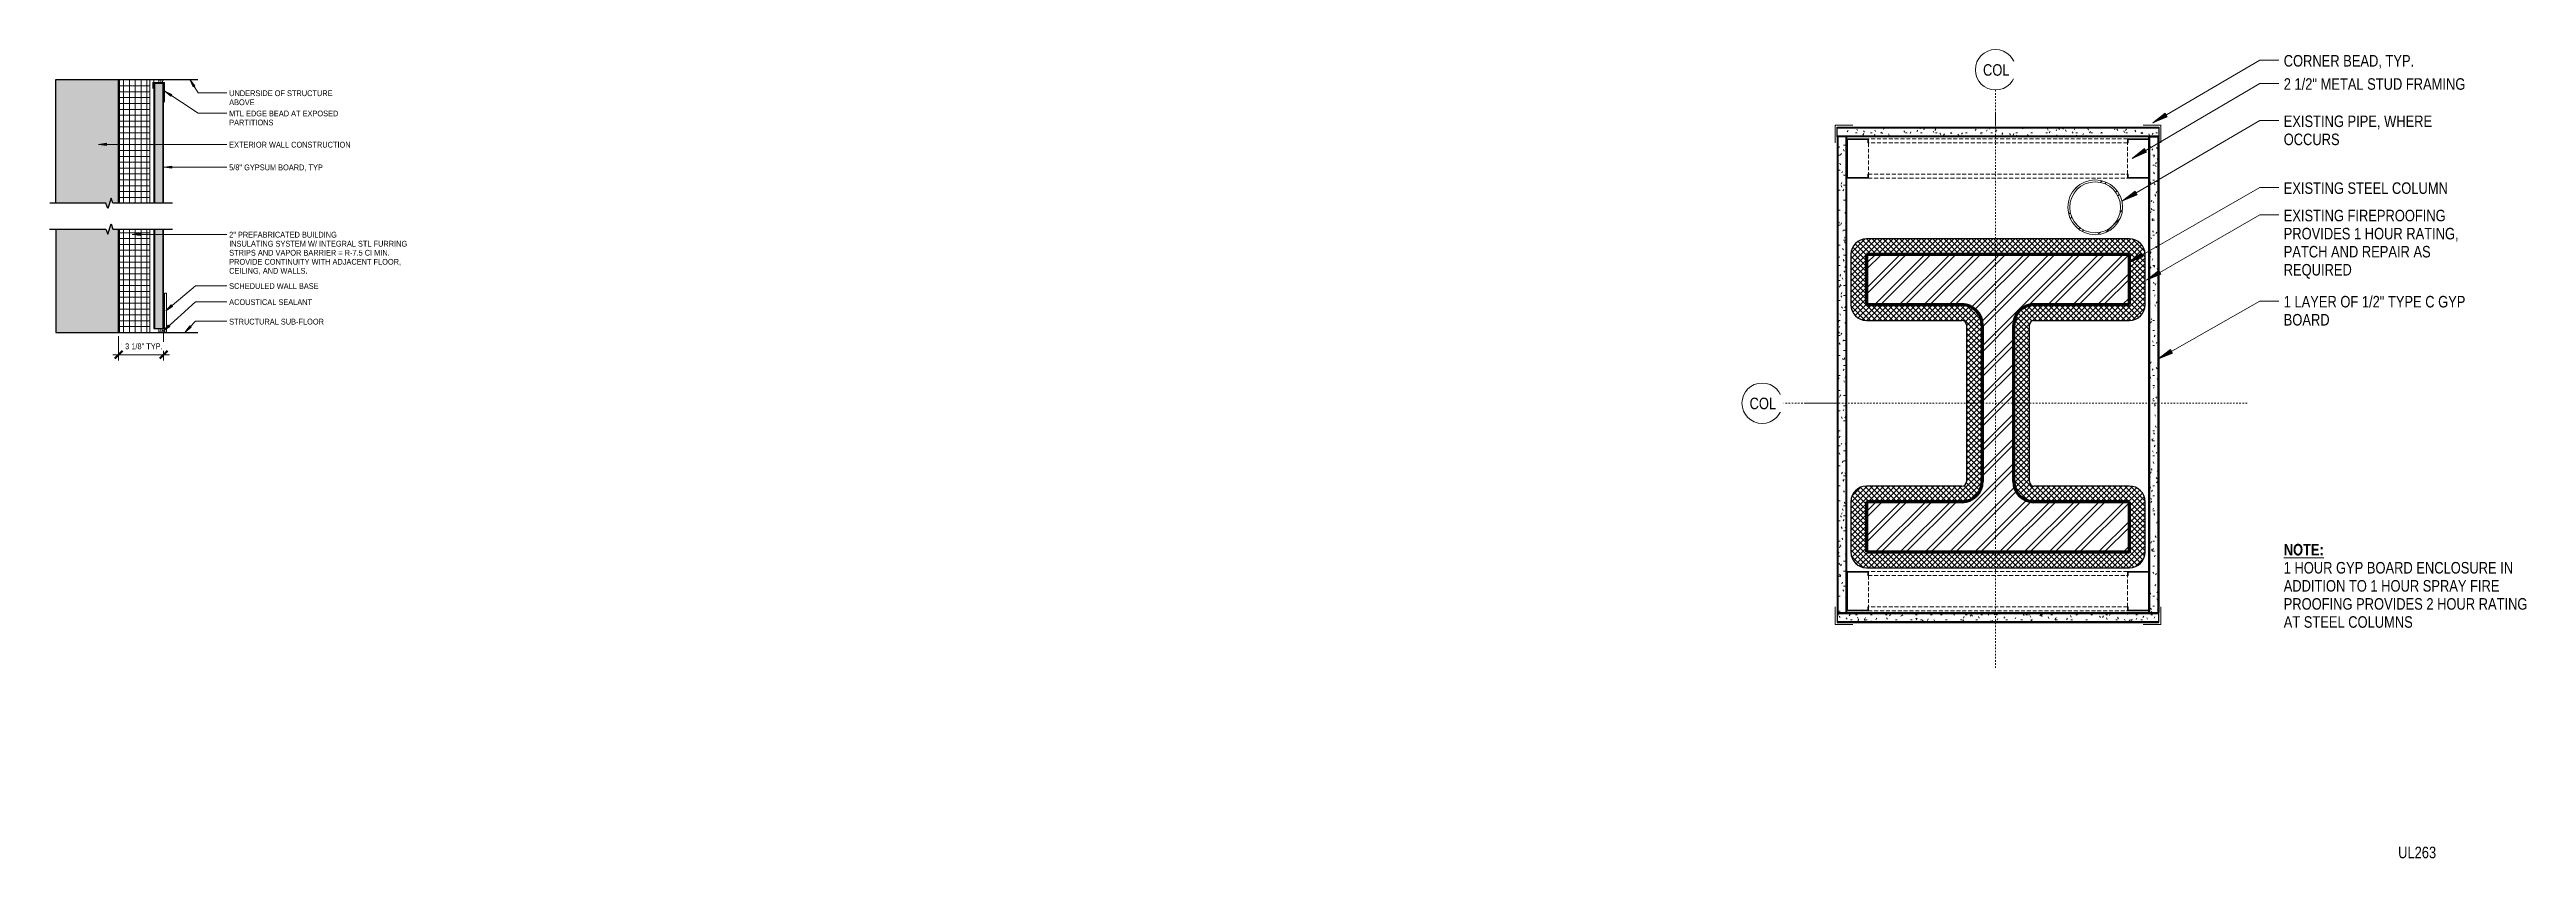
# Model space of a CAD drawing. Header units: inches. Extents: x 28 to 702, y -40 to 115.
# Drawn here: x 487.2 to 645.5, y -40 to 11.7 of the extents above; entities that cross this region are included whole.
import ezdxf

# ---------------------------------------------------------------- set-up
doc = ezdxf.new("R2010")
doc.units = ezdxf.units.IN
doc.header["$MEASUREMENT"] = 0
doc.linetypes.add('Dash Dot 3_32_', pattern=[0.15625, 0.09375, -0.03125, 0, -0.03125])
doc.linetypes.add('HIDDEN_2_', pattern=[0.375, 0.25, -0.125])
for name, color, linetype, lineweight in [('A-ANNO-DIMS', 211, 'Continuous', 9), ('A-ANNO-DIMS-4', 211, 'Continuous', 9), ('A-DETL', 90, 'Continuous', 9), ('A-DETL-GENF', 92, 'Continuous', 9), ('A-DETL-MEDM', 33, 'Continuous', 30), ('G-ANNO-TEXT', 231, 'Continuous', 9)]:
    doc.layers.add(name, color=color, linetype=linetype, lineweight=lineweight)
doc.styles.add('Arial', font='arial.ttf', dxfattribs={"width": 0.8, "height": 0.368825})
doc.styles.add('Arial_4', font='arial.ttf', dxfattribs={"width": 0.8, "height": 0.73765})
doc.dimstyles.new('SPARCH_-_3_32__1_8__TOL_', dxfattribs={"dimscale": 12, "dimtxt": 0.375, "dimasz": 0.041667, "dimexe": 0.03125, "dimexo": 0.020833, "dimgap": 0.020833, "dimtad": 1, "dimdec": 3, "dimrnd": 0.125, "dimzin": 3, "dimdsep": 46, "dimlunit": 4, "dimtxsty": 'Arial', "dimblk1": 'OBLIQUE', "dimblk2": 'OBLIQUE', "dimsah": 1, "dimcen": 0.09, "dimdle": 0.03125, "dimazin": 0, "dimtfac": 1, "dimtdec": 4, "dimtix": 1, "dimtmove": 0, "dimatfit": 3, "dimfxl": 1, "dimtvp": 1, "dimtfill": 1, "dimfrac": 2, "dimtolj": 1, "dimtzin": 0, "dimarcsym": 2})
pattern_1 = [(0, (489.722, 0), (0, 0.375), []), (90, (489.722, 0), (-0.375, 2e-17), [])]

msp = doc.modelspace()

# ---------------------------------------------------------------- texts
at = {"layer": 'G-ANNO-TEXT', "color": 7, "char_height": 0.7376497, "attachment_point": 1, "line_spacing_factor": 0.938532, "style": 'Arial_4'}
for s, insert, width in [('\\fArial|b1|i0|c0|p34|;\\W.8;\\LNOTE:\\fArial|b0|i0|c0|p34|;\\W.8;\\l\\P1 HOUR GYP BOARD ENCLOSURE IN\\PADDITION TO 1 HOUR SPRAY FIRE\\PPROOFING PROVIDES 2 HOUR RATING\\PAT STEEL COLUMNS', (630.004981, -19.870615), 18.36), ('UL263', (637.315658, -39.20312), 2.862)]:
    msp.add_mtext(s, dxfattribs=dict(at, insert=insert, width=width))

# ---------------------------------------------------------------- blocks, each defined once
blk = doc.blocks.new('Gypsum Wallboard-Section2 - 5_8_ 2-10842-TYPE D1-INTERIOR FURRED PTN_ W_ INTEGRAL VB')
at = {"layer": 'A-DETL-GENF'}
h = blk.add_hatch(dxfattribs=at)
h.set_pattern_fill('FP_14', color=256, style=0, pattern_type=2)
h.set_pattern_definition([(270, (495.835, 4.816), (0.16, -0.64), [0.053, -0.427, 0.053, -0.427, -2.56]), (270, (495.835, 4.816), (0.16, -0.64), [-0.96, 0.053, -0.907, 0.053, -0.427, -1.12]), (270, (495.835, 4.816), (0.16, -0.64), [-2.4, 0.053, -0.267, 0.053, -0.747]), (30, (495.915, 4.576), (0.47425626, 0.458564065), [0.053, -0.427, 0.053, -0.427, -2.56]), (30, (495.915, 4.576), (0.47425626, 0.458564065), [-0.96, 0.053, -0.907, 0.053, -0.427, -1.12]), (30, (495.915, 4.576), (0.47425626, 0.458564065), [-2.4, 0.053, -0.267, 0.053, -0.747]), (150, (496.235, 4.496), (-0.63425626, 0.181435935), [0.053, -0.427, 0.053, -0.427, -2.56]), (150, (496.235, 4.496), (-0.63425626, 0.181435935), [-0.96, 0.053, -0.907, 0.053, -0.427, -1.12]), (150, (496.235, 4.496), (-0.63425626, 0.181435935), [-2.4, 0.053, -0.267, 0.053, -0.747])])
h.paths.add_polyline_path([(0, 0.62), (0, 0), (6.34, 0), (6.34, 0.62)], flags=0)
h.paths.add_polyline_path([(8, 0), (15.64, 0), (15.64, 0.62), (8, 0.62)], flags=0)
for p, q in [((0, 0.56), (6.34, 0.56)), ((0, 0.06), (6.34, 0.06)), ((8, 0.56), (15.64, 0.56)), ((8, 0.06), (15.64, 0.06))]:
    blk.add_line(p, q, dxfattribs=at)
at = {"layer": 'A-DETL-MEDM'}
for p, q in [((6.34, 0.62), (0, 0.62)), ((0, 0.62), (0, 0)), ((0, 0), (6.34, 0)), ((15.64, 0.62), (8, 0.62)), ((8, 0), (15.64, 0)), ((15.64, 0), (15.64, 0.62))]:
    blk.add_line(p, q, dxfattribs=at)
blk = doc.blocks.new('Break Line - Break Line-10840-TYPE D1-INTERIOR FURRED PTN_ W_ INTEGRAL VB')
at = {"layer": 'A-DETL-MEDM'}
for p, q in [((0.11, 0.33), (-0.11, -0.33)), ((0.22, 0), (0.11, 0.33)), ((-0.22, 0), (-3.81, 0)), ((-0.11, -0.33), (-0.22, 0)), ((4.03, 0), (0.22, 0))]:
    blk.add_line(p, q, dxfattribs=at)
blk = doc.blocks.new('Break Line - Break Line-10841-TYPE D1-INTERIOR FURRED PTN_ W_ INTEGRAL VB')
at = {"layer": 'A-DETL-MEDM'}
for p, q in [((0.11, 0.33), (-0.11, -0.33)), ((0.22, 0), (0.11, 0.33)), ((-0.22, 0), (-4.04, 0)), ((-0.11, -0.33), (-0.22, 0)), ((3.83, 0), (0.22, 0))]:
    blk.add_line(p, q, dxfattribs=at)
blk = doc.blocks.new('Gypsum Wallboard-Section1 - 5_8_-10854-1-HOUR RATED COLUMN ENCLOSURE')
at = {"layer": 'A-DETL-GENF'}
h = blk.add_hatch(dxfattribs=at)
h.set_pattern_fill('FP_24', color=256, style=0, pattern_type=2)
h.set_pattern_definition([(0, (673.041, -6.736), (1.28, 0.32), [0.106, -0.854, 0.106, -0.854, -5.12]), (0, (673.041, -6.736), (1.28, 0.32), [-1.92, 0.106, -1.814, 0.106, -0.854, -2.24]), (0, (673.041, -6.736), (1.28, 0.32), [-4.8, 0.106, -0.534, 0.106, -1.494]), (120, (673.521, -6.576), (-0.91712813, 0.94851252), [0.106, -0.854, 0.106, -0.854, -5.12]), (120, (673.521, -6.576), (-0.91712813, 0.94851252), [-1.92, 0.106, -1.814, 0.106, -0.854, -2.24]), (120, (673.521, -6.576), (-0.91712813, 0.94851252), [-4.8, 0.106, -0.534, 0.106, -1.494]), (240, (673.681, -5.936), (-0.36287187, -1.26851252), [0.106, -0.854, 0.106, -0.854, -5.12]), (240, (673.681, -5.936), (-0.36287187, -1.26851252), [-1.92, 0.106, -1.814, 0.106, -0.854, -2.24]), (240, (673.681, -5.936), (-0.36287187, -1.26851252), [-4.8, 0.106, -0.534, 0.106, -1.494])])
h.paths.add_polyline_path([(0.625, -0.625), (20.55, -0.625), (20.55, 0), (0, 0), (0, -0.625)], flags=0)
for p, q in [((0, -0.0625), (20.55, -0.0625)), ((0, -0.5625), (20.55, -0.5625))]:
    blk.add_line(p, q, dxfattribs=at)
at = {"layer": 'A-DETL-MEDM'}
for p, q in [((0, 0), (20.55, 0)), ((0, -0.625), (0, 0)), ((20.55, 0), (20.55, -0.625)), ((19.925, -0.625), (0.625, -0.625))]:
    blk.add_line(p, q, dxfattribs=at)
blk = doc.blocks.new('Gypsum Wallboard-Section1 - 5_8_-10851-1-HOUR RATED COLUMN ENCLOSURE')
at = {"layer": 'A-DETL-GENF'}
h = blk.add_hatch(dxfattribs=at)
h.set_pattern_fill('FP_25', color=256, style=0, pattern_type=2)
h.set_pattern_definition([(90, (643.366, 35.786), (-0.32, 1.28), [0.106, -0.854, 0.106, -0.854, -5.12]), (90, (643.366, 35.786), (-0.32, 1.28), [-1.92, 0.106, -1.814, 0.106, -0.854, -2.24]), (90, (643.366, 35.786), (-0.32, 1.28), [-4.8, 0.106, -0.534, 0.106, -1.494]), (210, (643.206, 36.266), (-0.94851252, -0.91712813), [0.106, -0.854, 0.106, -0.854, -5.12]), (210, (643.206, 36.266), (-0.94851252, -0.91712813), [-1.92, 0.106, -1.814, 0.106, -0.854, -2.24]), (210, (643.206, 36.266), (-0.94851252, -0.91712813), [-4.8, 0.106, -0.534, 0.106, -1.494]), (330, (642.566, 36.426), (1.26851252, -0.36287187), [0.106, -0.854, 0.106, -0.854, -5.12]), (330, (642.566, 36.426), (1.26851252, -0.36287187), [-1.92, 0.106, -1.814, 0.106, -0.854, -2.24]), (330, (642.566, 36.426), (1.26851252, -0.36287187), [-4.8, 0.106, -0.534, 0.106, -1.494])])
h.paths.add_polyline_path([(30.37, 0.62), (0, 0.62), (0, 0), (30.37, 0)], flags=0)
for p, q in [((0, 0.56), (30.37, 0.56)), ((0, 0.06), (30.37, 0.06))]:
    blk.add_line(p, q, dxfattribs=at)
at = {"layer": 'A-DETL-MEDM'}
for p, q in [((0.15, 0.62), (0, 0.62)), ((0, 0.62), (0, 0)), ((0, 0), (30.37, 0)), ((27.77, 0.62), (2.6, 0.62)), ((30.37, 0.62), (30.23, 0.62))]:
    blk.add_line(p, q, dxfattribs=at)
blk = doc.blocks.new('Gypsum Wallboard-Section1 - 5_8_-10852-1-HOUR RATED COLUMN ENCLOSURE')
at = {"layer": 'A-DETL-GENF'}
h = blk.add_hatch(dxfattribs=at)
h.set_pattern_fill('FP_26', color=256, style=0, pattern_type=2)
h.set_pattern_definition([(90, (643.366, 15.236), (-0.32, 1.28), [0.106, -0.854, 0.106, -0.854, -5.12]), (90, (643.366, 15.236), (-0.32, 1.28), [-1.92, 0.106, -1.814, 0.106, -0.854, -2.24]), (90, (643.366, 15.236), (-0.32, 1.28), [-4.8, 0.106, -0.534, 0.106, -1.494]), (210, (643.206, 15.716), (-0.94851252, -0.91712813), [0.106, -0.854, 0.106, -0.854, -5.12]), (210, (643.206, 15.716), (-0.94851252, -0.91712813), [-1.92, 0.106, -1.814, 0.106, -0.854, -2.24]), (210, (643.206, 15.716), (-0.94851252, -0.91712813), [-4.8, 0.106, -0.534, 0.106, -1.494]), (330, (642.566, 15.876), (1.26851252, -0.36287187), [0.106, -0.854, 0.106, -0.854, -5.12]), (330, (642.566, 15.876), (1.26851252, -0.36287187), [-1.92, 0.106, -1.814, 0.106, -0.854, -2.24]), (330, (642.566, 15.876), (1.26851252, -0.36287187), [-4.8, 0.106, -0.534, 0.106, -1.494])])
h.paths.add_polyline_path([(30.37, 0), (0, 0), (0, -0.63), (30.37, -0.63)], flags=0)
for p, q in [((0, -0.06), (30.37, -0.06)), ((0, -0.56), (30.37, -0.56))]:
    blk.add_line(p, q, dxfattribs=at)
at = {"layer": 'A-DETL-MEDM'}
for p, q in [((0, 0), (30.37, 0)), ((0, -0.63), (0, 0)), ((0.15, -0.63), (0, -0.63)), ((27.77, -0.63), (2.6, -0.63)), ((30.37, -0.63), (30.23, -0.63))]:
    blk.add_line(p, q, dxfattribs=at)
blk = doc.blocks.new('Gypsum Wallboard-Section1 - 5_8_-10853-1-HOUR RATED COLUMN ENCLOSURE')
at = {"layer": 'A-DETL-GENF'}
h = blk.add_hatch(dxfattribs=at)
h.set_pattern_fill('FP_27', color=256, style=0, pattern_type=2)
h.set_pattern_definition([(0, (673.041, 24.889), (1.28, 0.32), [0.106, -0.854, 0.106, -0.854, -5.12]), (0, (673.041, 24.889), (1.28, 0.32), [-1.92, 0.106, -1.814, 0.106, -0.854, -2.24]), (0, (673.041, 24.889), (1.28, 0.32), [-4.8, 0.106, -0.534, 0.106, -1.494]), (120, (673.521, 25.049), (-0.91712813, 0.94851252), [0.106, -0.854, 0.106, -0.854, -5.12]), (120, (673.521, 25.049), (-0.91712813, 0.94851252), [-1.92, 0.106, -1.814, 0.106, -0.854, -2.24]), (120, (673.521, 25.049), (-0.91712813, 0.94851252), [-4.8, 0.106, -0.534, 0.106, -1.494]), (240, (673.681, 25.689), (-0.36287187, -1.26851252), [0.106, -0.854, 0.106, -0.854, -5.12]), (240, (673.681, 25.689), (-0.36287187, -1.26851252), [-1.92, 0.106, -1.814, 0.106, -0.854, -2.24]), (240, (673.681, 25.689), (-0.36287187, -1.26851252), [-4.8, 0.106, -0.534, 0.106, -1.494])])
h.paths.add_polyline_path([(20.55, 0), (20.55, 0.62), (0, 0.62), (0, 0), (8.09, 0)], flags=0)
for p, q in [((0, 0.56), (20.55, 0.56)), ((0, 0.06), (20.55, 0.06))]:
    blk.add_line(p, q, dxfattribs=at)
at = {"layer": 'A-DETL-MEDM'}
for p, q in [((20.55, 0.62), (0, 0.62)), ((0, 0.62), (0, 0)), ((0, 0), (20.55, 0)), ((20.55, 0), (20.55, 0.62))]:
    blk.add_line(p, q, dxfattribs=at)
blk = doc.blocks.new('AISC Wide Flange Shapes-Section - W14X455-8468-1-HOUR RATED COLUMN ENCLOSURE')
at = {"layer": 'A-DETL-GENF'}
h = blk.add_hatch(dxfattribs=at)
h.set_pattern_fill('FP_30', color=8, style=0, pattern_type=2)
h.set_pattern_definition([(45, (661.474, -0.846), (-0.7919596, 0.7919596), []), (45, (661.474, 0.354), (-0.7919596, 0.7919596), [])])
h.paths.add_polyline_path([(7.11, -21.23), (7.11, -18.02), (1.01, -18.02), (0.77, -18), (0.56, -17.94), (0.36, -17.85), (0.18, -17.72), (0.02, -17.56), (-0.11, -17.38), (-0.2, -17.18), (-0.26, -16.97), (-0.28, -16.73), (-0.28, -6.73), (-0.26, -6.5), (-0.2, -6.29), (-0.11, -6.09), (0.02, -5.91), (0.18, -5.75), (0.36, -5.62), (0.56, -5.53), (0.77, -5.47), (1.01, -5.44), (7.11, -5.44), (7.11, -2.23), (-9.69, -2.23), (-9.69, -5.44), (-3.59, -5.44), (-3.36, -5.47), (-3.14, -5.53), (-2.95, -5.62), (-2.77, -5.75), (-2.6, -5.91), (-2.47, -6.09), (-2.38, -6.29), (-2.33, -6.5), (-2.3, -6.73), (-2.3, -16.73), (-2.33, -16.97), (-2.38, -17.18), (-2.48, -17.39), (-2.6, -17.56), (-2.77, -17.72), (-2.95, -17.85), (-3.14, -17.94), (-3.36, -18), (-3.59, -18.02), (-9.69, -18.02), (-9.69, -21.23), (1.98, -21.23)], flags=0)
at = {"layer": 'A-DETL-GENF', "color": 215, "lineweight": 70}
for p, q in [((7.11, -2.23), (-9.69, -2.23)), ((-9.69, -2.23), (-9.69, -5.44)), ((7.11, -5.44), (7.11, -2.23)), ((-9.69, -5.44), (-3.59, -5.44)), ((1.01, -5.44), (7.11, -5.44)), ((-2.3, -6.73), (-2.3, -16.73)), ((-0.28, -16.73), (-0.28, -6.73)), ((-3.59, -18.02), (-9.69, -18.02)), ((-9.69, -18.02), (-9.69, -21.23)), ((7.11, -18.02), (1.01, -18.02)), ((7.11, -21.23), (7.11, -18.02)), ((-9.69, -21.23), (7.11, -21.23))]:
    blk.add_line(p, q, dxfattribs=at)
for centre, start, end in [((-3.59, -6.73), 0, 90), ((1.01, -6.73), 90, 180), ((-3.59, -16.73), 270, 0), ((1.01, -16.73), 180, 270)]:
    blk.add_arc(centre, 1.29, start, end, dxfattribs=at)
blk = doc.blocks.new('LGF - C Studs-Side - 2 1_2_-10855-1-HOUR RATED COLUMN ENCLOSURE')
at = {"layer": 'A-DETL-GENF', "linetype": 'HIDDEN_2_'}
for p, q in [((16.55, 2.5), (0, 2.5)), ((0, 2.5), (0, 2.48)), ((0, 2.25), (0, 0.25)), ((0, 2.25), (16.55, 2.25)), ((16.55, 2.48), (16.55, 2.5)), ((16.55, 0.25), (16.55, 2.25)), ((16.55, 0.25), (0, 0.25)), ((0, 0.02), (0, 0)), ((0, 0), (16.55, 0)), ((16.55, 0), (16.55, 0.02))]:
    blk.add_line(p, q, dxfattribs=at)
blk = doc.blocks.new('C Studs-Section - 2 1_2_-8470-1-HOUR RATED COLUMN ENCLOSURE')
at = {"layer": 'A-DETL-GENF'}
for p, q in [((-1.29, -0.89), (-1.29, -2.2)), ((-1.04, -0.86), (-1.26, -0.86)), ((-1.26, -2.2), (-1.26, -0.9)), ((-1.26, -0.9), (-1.04, -0.9)), ((-1.04, -0.9), (-1.04, -0.86)), ((1.18, -0.86), (0.96, -0.86)), ((0.96, -0.86), (0.96, -0.9)), ((0.96, -0.9), (1.17, -0.9)), ((1.17, -0.9), (1.17, -2.2)), ((1.21, -2.2), (1.21, -0.89)), ((1.17, -2.2), (-1.26, -2.2)), ((-1.26, -2.23), (1.18, -2.23))]:
    blk.add_line(p, q, dxfattribs=at)
for centre, radius, start, end in [((-1.26, -0.89), 0.0312, 90, 180), ((1.18, -0.89), 0.0313, 360, 90), ((-1.26, -2.2), 0.0312, 180, 270), ((1.18, -2.2), 0.0313, 270, 0)]:
    blk.add_arc(centre, radius, start, end, dxfattribs=at)
blk = doc.blocks.new('C Studs-Section - 2 1_2_-10856-1-HOUR RATED COLUMN ENCLOSURE')
at = {"layer": 'A-DETL-GENF'}
for p, q in [((-1.29, 2.2), (-1.29, 0.89)), ((1.18, 2.23), (-1.26, 2.23)), ((-1.26, 0.9), (-1.26, 2.2)), ((-1.26, 2.2), (1.17, 2.2)), ((1.17, 2.2), (1.17, 0.9)), ((1.21, 0.89), (1.21, 2.2)), ((-1.04, 0.9), (-1.26, 0.9)), ((-1.26, 0.86), (-1.04, 0.86)), ((-1.04, 0.86), (-1.04, 0.9)), ((1.17, 0.9), (0.96, 0.9)), ((0.96, 0.9), (0.96, 0.86)), ((0.96, 0.86), (1.18, 0.86))]:
    blk.add_line(p, q, dxfattribs=at)
for centre, radius, start, end in [((-1.26, 2.2), 0.0312, 90, 180), ((1.18, 2.2), 0.0312, 0, 90), ((-1.26, 0.89), 0.0312, 180, 270), ((1.18, 0.89), 0.0313, 270, 0)]:
    blk.add_arc(centre, radius, start, end, dxfattribs=at)
blk = doc.blocks.new('LGF - C Studs-Side - 2 1_2_-10857-1-HOUR RATED COLUMN ENCLOSURE')
at = {"layer": 'A-DETL-GENF', "linetype": 'HIDDEN_2_'}
for p, q in [((16.55, 0), (0, 0)), ((0, 0), (0, -0.02)), ((16.55, -0.02), (16.55, 0)), ((0, -0.25), (0, -2.25)), ((16.55, -0.25), (0, -0.25)), ((16.55, -2.25), (16.55, -0.25)), ((0, -2.25), (16.55, -2.25)), ((0, -2.48), (0, -2.5)), ((0, -2.5), (16.55, -2.5)), ((16.55, -2.5), (16.55, -2.48))]:
    blk.add_line(p, q, dxfattribs=at)
blk = doc.blocks.new('DIMBLOCK7-TYPE D1-INTERIOR FURRED PTN_ W_ INTEGRAL VB')
at = {"layer": 'A-ANNO-DIMS-4'}
for p, q in [((491.29, -7.79), (494.91, -7.79)), ((491.66, -6.61), (491.66, -8.17)), ((491.66, -7.79), (491.66, -6.61)), ((494.54, -6.36), (494.54, -8.17)), ((494.54, -7.79), (494.54, -6.36))]:
    blk.add_line(p, q, dxfattribs=at)
at = {"layer": 'A-ANNO-DIMS-4', "lineweight": 50}
for p, q in [((491.66, -7.79), (491.41, -8.04)), ((491.66, -7.79), (491.91, -7.54)), ((494.54, -7.79), (494.29, -8.04)), ((494.54, -7.79), (494.79, -7.54))]:
    blk.add_line(p, q, dxfattribs=at)
at = {"layer": 'A-ANNO-DIMS-4', "color": 0, "insert": (492.08, -7.07), "char_height": 0.3688, "width": 2.4577, "attachment_point": 1, "line_spacing_factor": 0.938532, "style": 'Arial', "bg_fill": 3, "box_fill_scale": 1.25, "bg_fill_color": 0, "bg_fill_transparency": 0}
blk.add_mtext('3 1/8" TYP.', dxfattribs=at)
blk = doc.blocks.new('_Oblique')
at = {"color": 0, "linetype": 'ByBlock', "lineweight": -2}
blk.add_line((-0.5, -0.5), (0.5, 0.5), dxfattribs=at)

# ---------------------------------------------------------------- hatches: boundary and pattern name
at = {"layer": 'A-DETL-GENF'}
for points in [[(490.96519, 1.555603), (491.183398, 2.210635), (491.292502, 1.883119), (491.663399, 1.883119), (491.663399, 9.776766), (487.649009, 9.776766), (487.649009, 1.883119), (490.856085, 1.883119)], [(491.183398, -6.362647), (491.663399, -6.362647), (491.663399, 0.231103), (491.292502, 0.231103), (491.188254, 0.54404), (491.178542, 0.54404), (490.96519, -0.096413), (490.856085, 0.231103), (487.649009, 0.231103), (487.649009, -6.362647), (490.856085, -6.362647)]]:
    msp.add_hatch(color=8, dxfattribs=at).paths.add_polyline_path(points, flags=0)
h = msp.add_hatch(dxfattribs=at)
h.set_pattern_fill('FP_15', style=0, pattern_type=2)
h.set_pattern_definition(pattern_1)
h.paths.add_polyline_path([(493.663399, 1.883119), (493.663399, 9.776766), (491.725899, 9.776766), (491.725899, 1.883119)], flags=0)
h = msp.add_hatch(dxfattribs=at)
h.set_pattern_fill('FP_29', color=8, style=0, pattern_type=2)
h.set_pattern_definition([(45, (637.254, 0), (-0.79196, 0.79196), []), (45, (637.254, 1.2), (-0.79196, 0.79196), [])])
h.paths.add_polyline_path([(617.960139, -0.127601), (618.413073, -0.067971), (618.835139, 0.106855), (619.197576, 0.384962), (619.475684, 0.747399), (619.650509, 1.169466), (619.710139, 1.622399), (619.650509, 2.075333), (619.475684, 2.497399), (619.197576, 2.859836), (618.835139, 3.137944), (618.413073, 3.312769), (617.960139, 3.372399), (617.507206, 3.312769), (617.085139, 3.137944), (616.722702, 2.859836), (616.444595, 2.497399), (616.269769, 2.075333), (616.210139, 1.622399), (616.269769, 1.169466), (616.444595, 0.747399), (616.722702, 0.384962), (617.085139, 0.106855), (617.507206, -0.067971)], flags=0)
h.paths.add_polyline_path([(617.960139, -0.002601), (617.539558, 0.05277), (617.147639, 0.215108), (616.811091, 0.473351), (616.552848, 0.809899), (616.39051, 1.201818), (616.335139, 1.622399), (616.39051, 2.04298), (616.552848, 2.434899), (616.811091, 2.771448), (617.147639, 3.029691), (617.539558, 3.192029), (617.960139, 3.247399), (618.38072, 3.192029), (618.772639, 3.029691), (619.109188, 2.771448), (619.367431, 2.434899), (619.529769, 2.04298), (619.585139, 1.622399), (619.529769, 1.201818), (619.367431, 0.809899), (619.109188, 0.473351), (618.772639, 0.215108), (618.38072, 0.05277)], flags=0)
h = msp.add_hatch(dxfattribs=at)
h.set_pattern_fill('FP_15', style=0, pattern_type=2)
h.set_pattern_definition(pattern_1)
h.paths.add_polyline_path([(493.663399, -6.362647), (493.663399, 0.231103), (491.725899, 0.231103), (491.725899, -6.362647)], flags=0)
h = msp.add_hatch(dxfattribs=at)
h.set_pattern_fill('FP_28', color=8, style=0, pattern_type=2)
h.set_pattern_definition([(45, (637.254, 0), (-0.1767767, 0.1767767), []), (135, (637.254, 0), (-0.1767767, -0.1767767), [])])
h.paths.add_polyline_path([(620.143306, -21.388976), (620.402125, -21.354902), (620.643306, -21.255001), (620.850413, -21.096082), (621.009331, -20.888976), (621.109232, -20.647795), (621.143306, -20.388976), (621.143306, -17.178976), (621.109232, -16.920157), (621.009331, -16.678976), (620.850413, -16.471869), (620.643306, -16.31295), (620.402125, -16.21305), (620.143306, -16.178976), (614.043306, -16.178976), (613.968248, -16.169094), (613.898306, -16.140123), (613.838245, -16.094037), (613.792159, -16.033976), (613.763188, -15.964033), (613.753306, -15.888976), (613.753306, -5.888976), (613.763188, -5.813918), (613.792159, -5.743976), (613.838245, -5.683915), (613.898306, -5.637828), (613.968248, -5.608857), (614.043306, -5.598976), (620.143306, -5.598976), (620.402125, -5.564902), (620.643306, -5.465001), (620.850413, -5.306082), (621.009331, -5.098976), (621.109232, -4.857795), (621.143306, -4.598976), (621.143306, -1.388976), (621.109232, -1.130157), (621.009331, -0.888976), (620.850413, -0.681869), (620.643306, -0.52295), (620.402125, -0.42305), (620.143306, -0.388976), (603.343306, -0.388976), (603.084487, -0.42305), (602.843306, -0.52295), (602.636199, -0.681869), (602.477281, -0.888976), (602.37738, -1.130157), (602.343306, -1.388976), (602.346512, -4.623324), (602.37738, -4.857795), (602.477281, -5.098976), (602.636199, -5.306082), (602.843306, -5.465001), (603.084487, -5.564902), (603.343306, -5.598976), (609.443306, -5.598976), (609.518364, -5.608857), (609.588306, -5.637828), (609.648367, -5.683915), (609.694453, -5.743976), (609.723424, -5.813918), (609.733306, -5.888976), (609.733306, -15.888976), (609.723424, -15.964033), (609.694453, -16.033976), (609.648367, -16.094037), (609.588306, -16.140123), (609.518364, -16.169094), (609.443306, -16.178976), (603.343306, -16.178976), (603.084487, -16.21305), (602.843306, -16.31295), (602.636199, -16.471869), (602.477281, -16.678976), (602.37738, -16.920157), (602.343306, -17.178976), (602.343306, -20.388976), (602.37738, -20.647795), (602.477281, -20.888976), (602.636199, -21.096082), (602.843306, -21.255001), (603.084487, -21.354902), (603.343306, -21.388976), (615.012099, -21.388976)], flags=0)
h.paths.add_polyline_path([(615.012099, -20.388976), (603.343306, -20.388976), (603.343306, -17.178976), (609.443306, -17.178976), (609.725089, -17.141878), (609.825726, -17.114913), (610.088306, -17.006148), (610.313788, -16.83313), (610.38746, -16.759458), (610.560479, -16.533976), (610.669243, -16.271396), (610.696209, -16.170758), (610.733306, -15.888976), (610.733306, -5.888976), (610.696209, -5.607193), (610.669243, -5.506555), (610.560479, -5.243976), (610.38746, -5.018493), (610.313788, -4.944822), (610.088306, -4.771803), (609.825726, -4.663039), (609.725089, -4.636073), (609.443306, -4.598976), (603.343306, -4.598976), (603.343306, -1.388976), (620.143306, -1.388976), (620.143306, -4.598976), (614.043306, -4.598976), (613.761523, -4.636073), (613.660886, -4.663039), (613.398306, -4.771803), (613.172824, -4.944822), (613.099152, -5.018493), (612.926133, -5.243976), (612.817369, -5.506555), (612.790403, -5.607193), (612.753306, -5.888976), (612.753306, -15.888976), (612.790403, -16.170758), (612.817369, -16.271396), (612.926133, -16.533976), (613.099152, -16.759458), (613.172824, -16.83313), (613.398306, -17.006148), (613.660886, -17.114913), (613.761523, -17.141878), (614.043306, -17.178976), (620.143306, -17.178976), (620.143306, -20.388976)], flags=0)
at = {"layer": 'G-ANNO-TEXT'}
for points in [[(496.219883, 9.772015), (496.427242, 9.312303), (496.539158, 9.381636)], [(494.614245, 9.046066), (494.994395, 8.714676), (495.067212, 8.824358)], [(621.631544, 7.011749), (622.561203, 7.402988), (622.428265, 7.63027)], [(490.3834, 5.639793), (490.8834, 5.573967), (490.8834, 5.705619)], [(620.315447, 4.746742), (621.24462, 5.139133), (621.111401, 5.36625)], [(494.569644, 4.190111), (495.069644, 4.124285), (495.069644, 4.255937)], [(619.71105, 2.031233), (620.640846, 2.422144), (620.507989, 2.649473)], [(492.53582, -0.106711), (493.03582, -0.172537), (493.03582, -0.040885)], [(620.078735, -1.930303), (621.011691, -1.546994), (620.880693, -1.318588)], [(621.229139, -3.022929), (622.161999, -2.639386), (622.030944, -2.411013)], [(494.679187, -4.979514), (495.104289, -4.708181), (495.019577, -4.607402)], [(494.51183, -6.286903), (494.926112, -5.999322), (494.837565, -5.901896)], [(495.906068, -6.342135), (496.302714, -6.030678), (496.208587, -5.938631)], [(621.968685, -8.070984), (622.902764, -7.690419), (622.772438, -7.461629)]]:
    msp.add_hatch(color=7, dxfattribs=at).paths.add_polyline_path(points, flags=0)

# ---------------------------------------------------------------- linework, layer by layer
at = {"layer": 'A-DETL', "lineweight": 30}
for p, q in [((487.649009, 9.776766), (496.725899, 9.776766)), ((487.649009, 1.883119), (487.649009, 9.776766)), ((491.663399, 1.883119), (491.663399, 9.776766)), ((487.649009, 0.231103), (487.649009, -6.362647)), ((491.663399, -6.362647), (491.663399, 0.231103)), ((487.649009, -6.362647), (496.725899, -6.362647))]:
    msp.add_line(p, q, dxfattribs=at)
at = {"layer": 'A-DETL'}
for p, q in [((491.725899, 1.883119), (491.725899, 9.776766)), ((493.663399, 1.883119), (493.663399, 9.776766)), ((493.913399, 9.776766), (493.913399, 9.526766)), ((601.343306, 6.861024), (602.468306, 6.861024)), ((601.343306, 6.861024), (601.343306, 5.736024)), ((611.593306, 6.861024), (611.593306, 7.611024)), ((622.143306, 6.861024), (621.018306, 6.861024)), ((622.143306, 6.861024), (622.143306, 5.736024)), ((491.725899, -6.362647), (491.725899, 0.231103)), ((493.663399, -6.362647), (493.663399, 0.231103)), ((494.600899, -6.358065), (494.600899, -3.858065)), ((494.600899, -3.858065), (494.725899, -3.858065)), ((494.725899, -3.858065), (494.725899, -6.358065)), ((494.725899, -6.358065), (494.600899, -6.358065)), ((601.468306, -10.888976), (599.468306, -10.888976)), ((601.343306, -25.013976), (601.343306, -23.888976)), ((601.343306, -25.013976), (602.468306, -25.013976)), ((622.143306, -25.013976), (621.018306, -25.013976)), ((622.143306, -25.013976), (622.143306, -23.888976))]:
    msp.add_line(p, q, dxfattribs=at)
at = {"layer": 'A-DETL', "lineweight": 18}
for p, q in [((494.600899, 9.589266), (493.850899, 9.589266)), ((493.850899, 9.589266), (493.850899, 9.214266)), ((494.538399, 9.526766), (493.913399, 9.526766)), ((493.913399, 9.526766), (493.913399, 1.883119)), ((494.538399, 1.883119), (494.538399, 9.526766)), ((494.600899, 8.339266), (494.600899, 9.589266)), ((493.913399, 0.231103), (493.913399, -6.112647)), ((494.538399, -6.112647), (494.538399, 0.231103)), ((493.913399, -6.112647), (494.538399, -6.112647))]:
    msp.add_line(p, q, dxfattribs=at)
at = {"layer": 'A-DETL', "linetype": 'Dash Dot 3_32_'}
for p, q in [((611.593306, 9.111024), (611.593306, -27.888976)), ((597.968306, -10.888976), (627.718306, -10.888976))]:
    msp.add_line(p, q, dxfattribs=at)
at = {"layer": 'A-DETL', "color": 55, "lineweight": 30}
for p, q in [((602.343306, -1.388976), (602.343306, -4.598976)), ((620.143306, -0.388976), (603.343306, -0.388976)), ((621.143306, -4.598976), (621.143306, -1.388976)), ((603.343306, -5.598976), (609.443306, -5.598976)), ((609.733306, -5.888976), (609.733306, -15.888976)), ((613.753306, -15.888976), (613.753306, -5.888976)), ((614.043306, -5.598976), (620.143306, -5.598976)), ((602.343306, -17.178976), (602.343306, -20.388976)), ((609.443306, -16.178976), (603.343306, -16.178976)), ((620.143306, -16.178976), (614.043306, -16.178976)), ((621.143306, -20.388976), (621.143306, -17.178976)), ((603.343306, -21.388976), (620.143306, -21.388976))]:
    msp.add_line(p, q, dxfattribs=at)
at = {"layer": 'A-DETL'}
for centre in [(611.593306, 10.401217), (596.678114, -10.888976)]:
    msp.add_circle(centre, 1.290192, dxfattribs=at)
for centre, start, end in [((494.382149, 9.651766), 126.869907, 233.130097), ((494.507149, 9.651766), 126.869907, 233.130097), ((494.632149, 9.651766), 126.869907, 233.130097), ((494.382149, -6.237647), 126.86989765, 233.130093), ((494.507149, -6.237647), 126.86989765, 233.130093), ((494.632149, -6.237647), 126.86989765, 233.130093)]:
    msp.add_arc(centre, 0.15625, start, end, dxfattribs=at)
at = {"layer": 'A-DETL', "color": 135, "lineweight": 18}
for radius, start, end in [(1.75, 0, 180), (1.625, 0, 180), (1.75, 180, 360), (1.625, 180, 0)]:
    msp.add_arc((617.960139, 1.622399), radius, start, end, dxfattribs=at)
at = {"layer": 'A-DETL', "color": 55, "lineweight": 30}
for centre, radius, start, end in [((603.343306, -1.388976), 1, 90, 180), ((620.143306, -1.388976), 1, 360, 90), ((603.343306, -4.598976), 1, 180, 270), ((609.443306, -5.888976), 1.29, 77.34040981, 90), ((609.443306, -5.888976), 1.29, 47.34040981, 72.65959019), ((614.043306, -5.888976), 1.29, 107.34040981, 132.65959019), ((614.043306, -5.888976), 1.29, 90, 102.65959019), ((620.143306, -4.598976), 1, 270, 360), ((609.443306, -5.888976), 0.29, 0, 90), ((609.443306, -5.888976), 1.29, 17.34040981, 42.65959019), ((609.443306, -5.888976), 1.29, 360, 12.65959019), ((614.043306, -5.888976), 1.29, 167.34040981, 180), ((614.043306, -5.888976), 1.29, 137.34040981, 162.65959019), ((614.043306, -5.888976), 0.29, 90, 180), ((603.343306, -17.178976), 1, 90, 180), ((609.443306, -15.888976), 0.29, 270, 0), ((609.443306, -15.888976), 1.29, 270, 282.65959019), ((609.443306, -15.888976), 1.29, 287.34040981, 312.65959019), ((609.443306, -15.888976), 1.29, 317.34040981, 342.65959019), ((609.443306, -15.888976), 1.29, 347.34040981, 360), ((614.043306, -15.888976), 1.29, 180, 192.65959019), ((614.043306, -15.888976), 1.29, 197.34040981, 222.65959019), ((614.043306, -15.888976), 1.29, 227.34040981, 252.65959019), ((614.043306, -15.888976), 0.29, 180, 270), ((614.043306, -15.888976), 1.29, 257.34040981, 270), ((620.143306, -17.178976), 1, 360, 90), ((603.343306, -20.388976), 1, 180, 270), ((620.143306, -20.388976), 1, 270, 0)]:
    msp.add_arc(centre, radius, start, end, dxfattribs=at)
at = {"layer": 'G-ANNO-TEXT', "color": 7}
for p, q in [((496.219883, 9.772015), (496.427242, 9.312303)), ((496.539158, 9.381636), (496.219883, 9.772015)), ((496.219883, 9.772015), (496.744862, 8.924595)), ((620.315447, 4.746742), (628.476335, 9.533637)), ((621.631544, 7.011749), (628.476335, 11.01527)), ((628.476335, 11.01527), (629.692481, 11.01527)), ((628.476335, 9.533637), (629.692481, 9.533637)), ((494.614245, 9.046066), (494.994395, 8.714676)), ((495.067212, 8.824358), (494.614245, 9.046066)), ((494.614245, 9.046066), (496.744862, 7.631575)), ((494.994395, 8.714676), (495.067212, 8.824358)), ((496.427242, 9.312303), (496.539158, 9.381636)), ((496.744862, 8.924595), (498.569644, 8.924595)), ((619.71105, 2.031233), (628.476335, 7.153904)), ((622.428265, 7.63027), (621.631544, 7.011749)), ((621.631544, 7.011749), (622.561203, 7.402988)), ((622.561203, 7.402988), (622.428265, 7.63027)), ((628.476335, 7.153904), (629.692481, 7.153904)), ((490.8834, 5.705619), (490.3834, 5.639793)), ((490.3834, 5.639793), (490.8834, 5.573967)), ((490.3834, 5.639793), (498.569644, 5.639793)), ((490.8834, 5.573967), (490.8834, 5.705619)), ((621.111401, 5.36625), (620.315447, 4.746742)), ((620.315447, 4.746742), (621.24462, 5.139133)), ((621.24462, 5.139133), (621.111401, 5.36625)), ((495.069644, 4.255937), (494.569644, 4.190111)), ((494.569644, 4.190111), (495.069644, 4.124285)), ((494.569644, 4.190111), (498.569644, 4.190111)), ((495.069644, 4.124285), (495.069644, 4.255937)), ((620.507989, 2.649473), (619.71105, 2.031233)), ((619.71105, 2.031233), (620.640846, 2.422144)), ((620.078735, -1.930303), (628.476335, 2.885964)), ((620.640846, 2.422144), (620.507989, 2.649473)), ((628.476335, 2.885964), (629.692481, 2.885964)), ((621.229139, -3.022929), (628.476335, 1.135964)), ((628.476335, 1.135964), (629.692481, 1.135964)), ((493.03582, -0.040885), (492.53582, -0.106711)), ((492.53582, -0.106711), (493.03582, -0.172537)), ((492.53582, -0.106711), (498.569644, -0.106711)), ((493.03582, -0.172537), (493.03582, -0.040885)), ((620.880693, -1.318588), (620.078735, -1.930303)), ((620.078735, -1.930303), (621.011691, -1.546994)), ((621.011691, -1.546994), (620.880693, -1.318588)), ((622.030944, -2.411013), (621.229139, -3.022929)), ((621.229139, -3.022929), (622.161999, -2.639386)), ((622.161999, -2.639386), (622.030944, -2.411013)), ((494.51183, -6.286903), (496.573857, -4.412767)), ((494.679187, -4.979514), (496.573857, -3.386922)), ((495.019577, -4.607402), (494.679187, -4.979514)), ((494.679187, -4.979514), (495.104289, -4.708181)), ((495.104289, -4.708181), (495.019577, -4.607402)), ((496.573857, -3.386922), (498.569644, -3.386922)), ((621.968685, -8.070984), (628.476335, -4.364036)), ((628.476335, -4.364036), (629.692481, -4.364036)), ((494.837565, -5.901896), (494.51183, -6.286903)), ((494.51183, -6.286903), (494.926112, -5.999322)), ((494.926112, -5.999322), (494.837565, -5.901896)), ((495.906068, -6.342135), (496.573857, -5.65926)), ((496.208587, -5.938631), (495.906068, -6.342135)), ((495.906068, -6.342135), (496.302714, -6.030678)), ((496.302714, -6.030678), (496.208587, -5.938631)), ((496.573857, -5.65926), (498.569644, -5.65926)), ((622.772438, -7.461629), (621.968685, -8.070984)), ((621.968685, -8.070984), (622.902764, -7.690419)), ((622.902764, -7.690419), (622.772438, -7.461629))]:
    msp.add_line(p, q, dxfattribs=at)

# ---------------------------------------------------------------- block references
at = {"layer": 'A-DETL-GENF'}
for name, p, rotation in [('Gypsum Wallboard-Section2 - 5_8_ 2-10842-TYPE D1-INTERIOR FURRED PTN_ W_ INTEGRAL VB', (494.538399, -6.112647), 89.99999999999991), ('Gypsum Wallboard-Section1 - 5_8_-10851-1-HOUR RATED COLUMN ENCLOSURE', (601.468306, 6.111024), 269.9999999999999), ('C Studs-Section - 2 1_2_-8470-1-HOUR RATED COLUMN ENCLOSURE', (604.328161, 4.694714), 269.9999999999995), ('C Studs-Section - 2 1_2_-10856-1-HOUR RATED COLUMN ENCLOSURE', (619.158451, 4.694714), 269.9999999999997), ('Gypsum Wallboard-Section1 - 5_8_-10852-1-HOUR RATED COLUMN ENCLOSURE', (622.018306, 6.111024), 270.0000000000001), ('Break Line - Break Line-10841-TYPE D1-INTERIOR FURRED PTN_ W_ INTEGRAL VB', (491.074294, 0.231103), 180), ('C Studs-Section - 2 1_2_-10856-1-HOUR RATED COLUMN ENCLOSURE', (604.328161, -22.847665), 90.0000000000001), ('C Studs-Section - 2 1_2_-8470-1-HOUR RATED COLUMN ENCLOSURE', (619.158451, -22.847665), 89.99999999999991)]:
    msp.add_blockref(name, p, dxfattribs=dict(at, rotation=rotation))
for name, p in [('Gypsum Wallboard-Section1 - 5_8_-10854-1-HOUR RATED COLUMN ENCLOSURE', (601.468306, 6.736024)), ('Break Line - Break Line-10840-TYPE D1-INTERIOR FURRED PTN_ W_ INTEGRAL VB', (491.074294, 1.883119)), ('Gypsum Wallboard-Section1 - 5_8_-10853-1-HOUR RATED COLUMN ENCLOSURE', (601.468306, -24.888976))]:
    msp.add_blockref(name, p, dxfattribs=at)
at = {"layer": 'A-DETL-GENF', "linetype": 'HIDDEN_2_'}
for name, p in [('LGF - C Studs-Side - 2 1_2_-10857-1-HOUR RATED COLUMN ENCLOSURE', (603.468306, 5.986024)), ('LGF - C Studs-Side - 2 1_2_-10855-1-HOUR RATED COLUMN ENCLOSURE', (603.468306, -24.138976))]:
    msp.add_blockref(name, p, dxfattribs=at)
at = {"layer": 'A-DETL-GENF', "color": 8}
msp.add_blockref('AISC Wide Flange Shapes-Section - W14X455-8468-1-HOUR RATED COLUMN ENCLOSURE', (613.034616, 0.845879), dxfattribs=at)

msp.set_redraw_order([(e.dxf.handle, doc.entitydb.next_handle()) for e in msp.query("TEXT MTEXT ATTDEF DIMENSION ARC_DIMENSION")])  # texts and dimensions are drawn at this point

# ---------------------------------------------------------------- next in the draw order: texts
at = {"layer": 'G-ANNO-TEXT', "color": 7, "attachment_point": 1, "line_spacing_factor": 0.938532, "bg_fill": 3, "box_fill_scale": 1.25, "bg_fill_color": 0, "bg_fill_transparency": 0}
for s, insert, char_height, width, style in [('CORNER BEAD, TYP.', (630.004981, 11.343304), 0.7376497, 9.828, 'Arial_4'), ('COL', (610.791572, 10.758645), 0.7376497, 1.998, 'Arial_4'), ('UNDERSIDE OF STRUCTURE\\PABOVE', (498.725894, 9.088612), 0.36882485, 6.804, 'Arial'), ('EXISTING PIPE, WHERE\\POCCURS', (630.004981, 7.481939), 0.7376497, 11.178, 'Arial_4'), ('EXTERIOR WALL CONSTRUCTION', (498.725894, 5.80381), 0.36882485, 7.992, 'Arial'), ('5/8" GYPSUM BOARD, TYP', (498.725894, 4.354128), 0.36882485, 6.165, 'Arial'), ('EXISTING STEEL COLUMN', (630.004981, 3.213999), 0.7376497, 12.366, 'Arial_4'), ('SCHEDULED WALL BASE', (498.725894, -3.222905), 0.36882485, 5.886, 'Arial'), ('1 LAYER OF 1/2" TYPE C GYP\\PBOARD', (630.004981, -4.036001), 0.7376497, 13.68, 'Arial_4'), ('STRUCTURAL SUB-FLOOR', (498.725894, -5.495243), 0.36882485, 6.237, 'Arial'), ('COL', (595.87638, -10.531547), 0.7376497, 1.998, 'Arial_4')]:
    msp.add_mtext(s, dxfattribs=dict(at, insert=insert, char_height=char_height, width=width, style=style))

# ---------------------------------------------------------------- next in the draw order: dimensions: what is measured, and where the dimension line sits
at = {"layer": 'A-ANNO-DIMS'}
dim = msp.add_linear_dim(base=(494.538399, -7.79495), p1=(491.663399, -6.362647), p2=(494.538399, -6.112647), text='3 1/8" TYP.', dimstyle='SPARCH_-_3_32__1_8__TOL_', override={"dimpost": '<>', "dimfxl": 2.885849}, dxfattribs=at)
dim.commit()
dim.dimension.update_dxf_attribs({"geometry": 'DIMBLOCK7-TYPE D1-INTERIOR FURRED PTN_ W_ INTEGRAL VB', "text_midpoint": (493.100899, -7.354123)})

# ---------------------------------------------------------------- next in the draw order: linework, layer by layer
at = {"layer": 'G-ANNO-TEXT', "color": 7}
for p, q in [((496.744862, 7.631575), (498.569644, 7.631575)), ((496.573857, -4.412767), (498.569644, -4.412767))]:
    msp.add_line(p, q, dxfattribs=at)

# ---------------------------------------------------------------- next in the draw order: texts
at = {"layer": 'G-ANNO-TEXT', "color": 7, "attachment_point": 1, "line_spacing_factor": 0.938532, "bg_fill": 3, "box_fill_scale": 1.25, "bg_fill_color": 0, "bg_fill_transparency": 0}
for s, insert, char_height, width, style in [('2 1/2" METAL STUD FRAMING', (630.004981, 9.861671), 0.7376497, 13.68, 'Arial_4'), ('EXISTING FIREPROOFING\\PPROVIDES 1 HOUR RATING,\\PPATCH AND REPAIR AS\\PREQUIRED', (630.004981, 1.463999), 0.7376497, 13.176, 'Arial_4'), ('2" PREFABRICATED BUILDING\\PINSULATING SYSTEM W/ INTEGRAL STL FURRING\\PSTRIPS AND VAPOR BARRIER = R-7.5 CI MIN.\\PPROVIDE CONTINUITY WITH ADJACENT FLOOR,\\PCEILING, AND WALLS.', (498.725894, 0.057306), 0.36882485, 11.718, 'Arial')]:
    msp.add_mtext(s, dxfattribs=dict(at, insert=insert, char_height=char_height, width=width, style=style))

# ---------------------------------------------------------------- next in the draw order: texts
at = {"layer": 'G-ANNO-TEXT', "color": 7, "char_height": 0.36882485, "attachment_point": 1, "line_spacing_factor": 0.938532, "style": 'Arial', "bg_fill": 3, "box_fill_scale": 1.25, "bg_fill_color": 0, "bg_fill_transparency": 0}
for s, insert, width in [('MTL EDGE BEAD AT EXPOSED\\PPARTITIONS', (498.725894, 7.795592), 7.182), ('ACOUSTICAL SEALANT', (498.725894, -4.24875), 5.454)]:
    msp.add_mtext(s, dxfattribs=dict(at, insert=insert, width=width))

doc.saveas('drawing.dxf')
